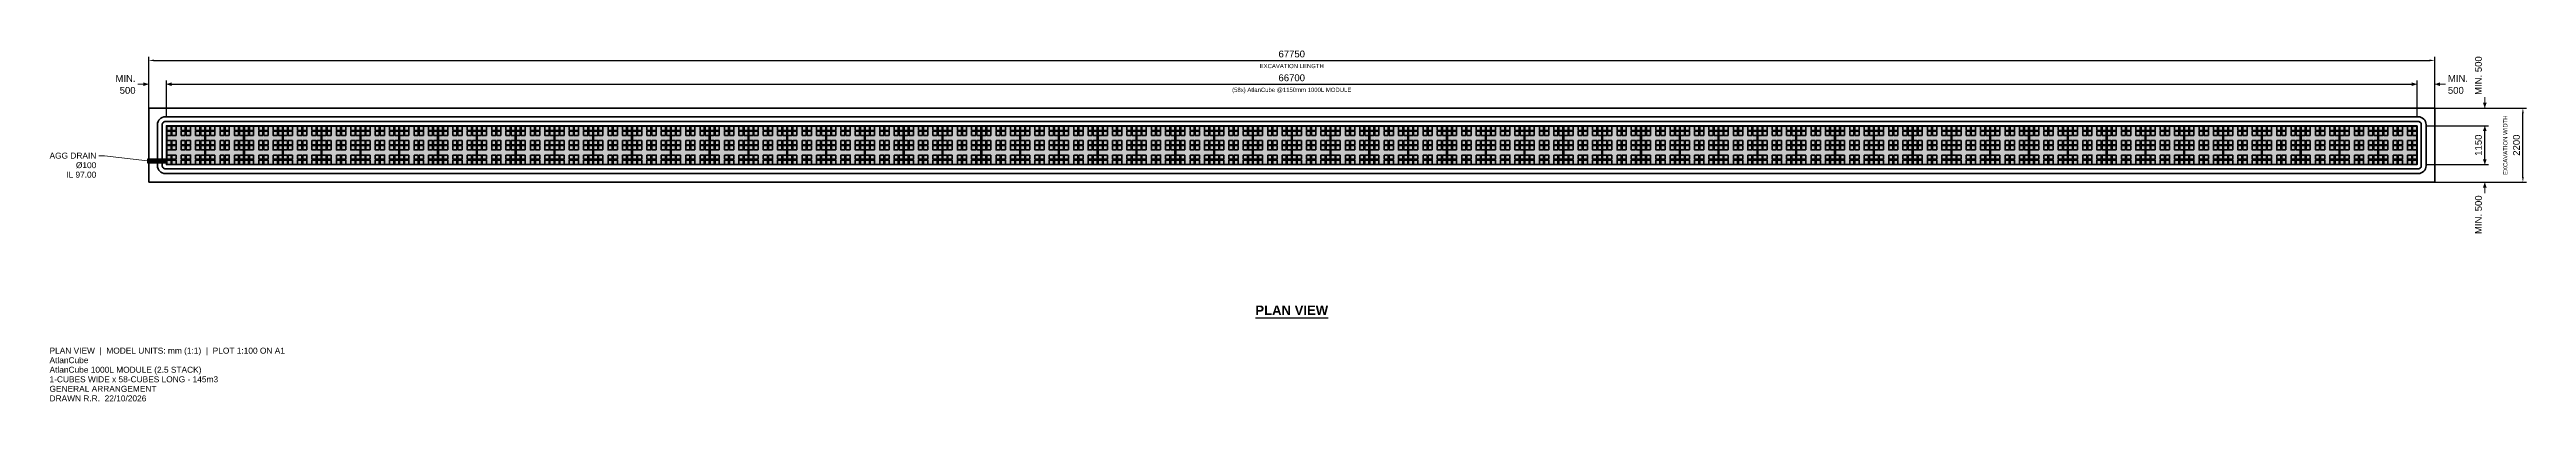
# Model space of a CAD drawing. Header units: millimetres. Extents: x -3463 to 69941, y -7018 to 3408.
import ezdxf
from ezdxf.enums import TextEntityAlignment as Align

# ---------------------------------------------------------------- set-up
doc = ezdxf.new("R2010")
doc.units = ezdxf.units.MM
for name, color, linetype in [('ANNOTATIONS', 7, 'Continuous'), ('DIMENSIONS', 7, 'Continuous'), ('EXCAVATION', 1, 'Continuous'), ('LEADERS', 7, 'Continuous'), ('MODULE_ART', 7, 'Continuous'), ('PIPES', 7, 'Continuous'), ('TANK', 7, 'Continuous'), ('TITLE', 7, 'Continuous')]:
    doc.layers.add(name, color=color, linetype=linetype)
doc.styles.add('ARIAL', font='arial.ttf')
doc.styles.add('ARIAL_BOLD', font='arialbd.ttf')
doc.dimstyles.get("Standard").update_dxf_attribs({"dimtxt": 2.5, "dimasz": 2.5, "dimexe": 1.25, "dimexo": 0.625, "dimtad": 1, "dimcen": 2.5, "dimazin": 3, "dimtfac": 1, "dimtmove": 0, "dimatfit": 3})

# ---------------------------------------------------------------- blocks, each defined once
blk = doc.blocks.new('atlancube_plan')
at = {"lineweight": -2}
for points in [[(1150, 1150), (0, 1150), (0, 0), (1150, 0)], [(11.4425, 5.727), (1138.5575, 5.727), (1138.5575, 1138.5575), (11.4425, 1138.5575)]]:
    blk.add_lwpolyline(points, close=True, dxfattribs=at)
for points in [[(1018.4055, 583.579), (1018.4055, 709.4465), (1138.5575, 709.4465), (1138.5575, 863.926), (1018.4055, 863.926), (1018.4055, 989.805), (1138.5575, 989.805), (1138.5575, 1012.69), (1018.4055, 1012.69), (1018.4055, 1138.5575), (989.805, 1138.5575), (989.805, 1012.69), (863.926, 1012.69), (863.926, 1138.5575), (715.1735, 1138.5575), (715.1735, 1012.69), (589.306, 1012.69), (589.306, 1138.5575), (560.694, 1138.5575), (560.694, 1012.69), (440.542, 1012.69), (440.542, 1138.5575), (286.074, 1138.5575), (286.074, 1012.69), (160.195, 1012.69), (160.195, 1138.5575), (137.31, 1138.5575), (137.31, 1012.69), (11.4425, 1012.69), (11.4425, 989.805), (137.31, 989.805), (137.31, 863.926), (11.4425, 863.926), (11.4425, 709.4465), (137.31, 709.4465), (137.31, 583.579), (11.4425, 583.579), (11.4425, 560.694), (137.31, 560.694)], [(286.074, 863.926), (160.195, 863.926), (160.195, 989.805)], [(160.195, 989.805), (286.074, 989.805), (286.074, 863.926)], [(440.542, 989.805), (560.694, 989.805), (560.694, 863.926)], [(560.694, 863.926), (440.542, 863.926), (440.542, 989.805)], [(589.306, 989.805), (715.1735, 989.805), (715.1735, 863.926)], [(715.1735, 863.926), (589.306, 863.926), (589.306, 989.805)], [(863.926, 989.805), (989.805, 989.805), (989.805, 863.926)], [(989.805, 863.926), (863.926, 863.926), (863.926, 989.805)], [(137.31, 560.694), (137.31, 434.8265), (11.4425, 434.8265), (11.4425, 280.347), (137.31, 280.347), (137.31, 160.195), (11.4425, 160.195), (11.4425, 131.5945), (137.31, 131.5945), (137.31, 5.727), (160.195, 5.727), (160.195, 131.5945), (286.074, 131.5945), (286.074, 5.727), (440.542, 5.727), (440.542, 131.5945), (560.694, 131.5945), (560.694, 5.727), (589.306, 5.727), (589.306, 131.5945), (715.1735, 131.5945), (715.1735, 5.727), (863.926, 5.727), (863.926, 131.5945), (989.805, 131.5945), (989.805, 5.727), (1018.4055, 5.727), (1018.4055, 131.5945), (1138.5575, 131.5945), (1138.5575, 160.195), (1018.4055, 160.195), (1018.4055, 280.347), (1138.5575, 280.347), (1138.5575, 434.8265), (1018.4055, 434.8265), (1018.4055, 560.694), (1138.5575, 560.694), (1138.5575, 583.579), (1018.4055, 583.579)], [(160.195, 583.579), (160.195, 709.4465), (286.074, 709.4465)], [(286.074, 709.4465), (286.074, 583.579), (160.195, 583.579)], [(160.195, 560.694), (286.074, 560.694), (286.074, 434.8265)], [(286.074, 434.8265), (160.195, 434.8265), (160.195, 560.694)], [(160.195, 160.195), (160.195, 280.347), (286.074, 280.347)], [(286.074, 280.347), (286.074, 160.195), (160.195, 160.195)], [(560.694, 583.579), (440.542, 583.579), (440.542, 709.4465)], [(440.542, 709.4465), (560.694, 709.4465), (560.694, 583.579)], [(560.694, 434.8265), (440.542, 434.8265), (440.542, 560.694)], [(440.542, 560.694), (560.694, 560.694), (560.694, 434.8265)], [(440.542, 280.347), (560.694, 280.347), (560.694, 160.195)], [(560.694, 160.195), (440.542, 160.195), (440.542, 280.347)], [(715.1735, 583.579), (589.306, 583.579), (589.306, 709.4465)], [(589.306, 709.4465), (715.1735, 709.4465), (715.1735, 583.579)], [(589.306, 560.694), (715.1735, 560.694), (715.1735, 434.8265)], [(715.1735, 434.8265), (589.306, 434.8265), (589.306, 560.694)], [(715.1735, 160.195), (589.306, 160.195), (589.306, 280.347)], [(589.306, 280.347), (715.1735, 280.347), (715.1735, 160.195)], [(863.926, 709.4465), (989.805, 709.4465), (989.805, 583.579)], [(989.805, 583.579), (863.926, 583.579), (863.926, 709.4465)], [(863.926, 560.694), (989.805, 560.694), (989.805, 434.8265)], [(989.805, 434.8265), (863.926, 434.8265), (863.926, 560.694)], [(863.926, 280.347), (989.805, 280.347), (989.805, 160.195)], [(989.805, 160.195), (863.926, 160.195), (863.926, 280.347)]]:
    blk.add_lwpolyline(points, dxfattribs=at)

msp = doc.modelspace()

# ---------------------------------------------------------------- linework, layer by layer
at = {"layer": 'ANNOTATIONS', "lineweight": 30}
msp.add_line((32272, -4543.1), (34428, -4543.1), dxfattribs=at)
at = {"layer": 'DIMENSIONS', "lineweight": 18}
for p, q in [((-842.5, 2380.6), (-525, 2380.6)), ((-525, 1675), (-525, 2486.4)), ((0, 1675), (0, 2486.4)), ((0, 2380.6), (317.5, 2380.6)), ((66382.5, 2380.6), (66700, 2380.6)), ((66700, 1675), (66700, 2486.4)), ((67225, 1675), (67225, 2486.4)), ((67225, 2380.6), (67542.5, 2380.6)), ((67225, 1675), (68812.5, 1675)), ((68706.7, 1675), (68706.7, 1992.5)), ((67225, 1150), (68812.5, 1150)), ((68706.7, 832.5), (68706.7, 1150)), ((67225, 0), (68812.5, 0)), ((68706.7, 0), (68706.7, 317.5)), ((67225, -525), (68812.5, -525)), ((68706.7, -842.5), (68706.7, -525))]:
    msp.add_line(p, q, dxfattribs=at)
at = {"layer": 'DIMENSIONS'}
for points in [[(-525, 2380.6), (-683.8, 2436.1), (-683.8, 2325)], [(0, 2380.6), (158.7, 2325), (158.7, 2436.1)], [(66700, 2380.6), (66541.2, 2436.1), (66541.2, 2325)], [(67225, 2380.6), (67383.8, 2325), (67383.8, 2436.1)], [(68706.7, 1675), (68762.2, 1833.8), (68651.1, 1833.8)], [(68706.7, 1150), (68651.1, 991.2), (68762.2, 991.2)], [(68706.7, 0), (68762.2, 158.7), (68651.1, 158.7)], [(68706.7, -525), (68651.1, -683.8), (68762.2, -683.8)]]:
    msp.add_solid(points, dxfattribs=at)
at = {"layer": 'EXCAVATION', "lineweight": 40, "true_color": 0x800000}
msp.add_lwpolyline([(-525, -525), (67225, -525), (67225, 1675), (-525, 1675)], close=True, dxfattribs=at)
at = {"layer": 'LEADERS', "lineweight": 18}
for p, q in [((-2006.7, 261.1), (-1830.3, 261.1)), ((-1830.3, 261.1), (-564.4, 105.8))]:
    msp.add_line(p, q, dxfattribs=at)
at = {"layer": 'MODULE_ART', "true_color": 0x999999}
msp.add_solid([(0, 0), (66700, 0), (0, 1150), (66700, 1150)], dxfattribs=at)
at = {"layer": 'PIPES', "lineweight": 30}
msp.add_lwpolyline([(-564.4, 52.9), (0, 52.9), (0, 158.7), (-564.4, 158.7)], close=True, dxfattribs=at)
at = {"layer": 'PIPES', "true_color": 0xbfbfbf}
msp.add_solid([(-564.4, 52.9), (0, 52.9), (-564.4, 158.7), (0, 158.7)], dxfattribs=at)
at = {"layer": 'TANK', "lineweight": 80}
for points in [[(66735.3, -264.6), (66780, -260.2), (66823, -247.1), (66862.7, -225.9), (66897.4, -197.4), (66925.9, -162.7), (66947.1, -123), (66960.2, -80), (66964.6, -35.3), (66964.6, 1185.3), (66960.2, 1230), (66947.1, 1273), (66925.9, 1312.7), (66897.4, 1347.4), (66862.7, 1375.9), (66823, 1397.1), (66780, 1410.2), (66735.3, 1414.6), (-35.3, 1414.6), (-80, 1410.2), (-123, 1397.1), (-162.7, 1375.9), (-197.4, 1347.4), (-225.9, 1312.7), (-247.1, 1273), (-260.2, 1230), (-264.6, 1185.3), (-264.6, -35.3), (-260.2, -80), (-247.1, -123), (-225.9, -162.7), (-197.4, -197.4), (-162.7, -225.9), (-123, -247.1), (-80, -260.2), (-35.3, -264.6)], [(66735.3, -123.5), (66752.5, -121.8), (66769, -116.8), (66784.3, -108.6), (66797.6, -97.6), (66808.6, -84.3), (66816.8, -69), (66821.8, -52.5), (66823.5, -35.3), (66823.5, 1185.3), (66821.8, 1202.5), (66816.8, 1219), (66808.6, 1234.3), (66797.6, 1247.6), (66784.3, 1258.6), (66769, 1266.8), (66752.5, 1271.8), (66735.3, 1273.5), (-35.3, 1273.5), (-52.5, 1271.8), (-69, 1266.8), (-84.3, 1258.6), (-97.6, 1247.6), (-108.6, 1234.3), (-116.8, 1219), (-121.8, 1202.5), (-123.5, 1185.3), (-123.5, -35.3), (-121.8, -52.5), (-116.8, -69), (-108.6, -84.3), (-97.6, -97.6), (-84.3, -108.6), (-69, -116.8), (-52.5, -121.8), (-35.3, -123.5)]]:
    msp.add_lwpolyline(points, close=True, dxfattribs=at)

# ---------------------------------------------------------------- block references
at = {"layer": 'MODULE_ART', "lineweight": 50}
for p in [(0, 0), (1150, 0), (2300, 0), (3450, 0), (4600, 0), (5750, 0), (6900, 0), (8050, 0), (9200, 0), (10350, 0), (11500, 0), (12650, 0), (13800, 0), (14950, 0), (16100, 0), (17250, 0), (18400, 0), (19550, 0), (20700, 0), (21850, 0), (23000, 0), (24150, 0), (25300, 0), (26450, 0), (27600, 0), (28750, 0), (29900, 0), (31050, 0), (32200, 0), (33350, 0), (34500, 0), (35650, 0), (36800, 0), (37950, 0), (39100, 0), (40250, 0), (41400, 0), (42550, 0), (43700, 0), (44850, 0), (46000, 0), (47150, 0), (48300, 0), (49450, 0), (50600, 0), (51750, 0), (52900, 0), (54050, 0), (55200, 0), (56350, 0), (57500, 0), (58650, 0), (59800, 0), (60950, 0), (62100, 0), (63250, 0), (64400, 0), (65550, 0)]:
    msp.add_blockref('atlancube_plan', p, dxfattribs=at)

# ---------------------------------------------------------------- texts
at = {"layer": 'ANNOTATIONS', "style": 'ARIAL'}
for s, p in [('AGG DRAIN', (-2077.2, 176.4)), ('Ø100', (-2077.2, -105.8)), ('IL 97.00', (-2077.2, -388.1))]:
    msp.add_text(s, height=176.81, dxfattribs=at).set_placement(p, align=Align.RIGHT)
at = {"layer": 'ANNOTATIONS', "style": 'ARIAL_BOLD'}
msp.add_text('PLAN VIEW', height=277.85, dxfattribs=at).set_placement((33350, -4454.9), align=Align.CENTER)
at = {"layer": 'DIMENSIONS', "style": 'ARIAL'}
for s, p in [('EXCAVATION LENGTH', (33350, 2856.8)), ('(58x) AtlanCube @1150mm 1000L MODULE', (33350, 2151.2))]:
    msp.add_text(s, height=126.294, dxfattribs=at).set_placement(p, align=Align.CENTER)
msp.add_text('MIN. 500', height=202.07, rotation=90, dxfattribs=at).set_placement((68618.5, 2063.1))
for s, p in [('MIN.', (-913.1, 2451.1)), ('500', (-913.1, 2098.3))]:
    msp.add_text(s, height=202.07, dxfattribs=at).set_placement(p, align=Align.RIGHT)
for s, p in [('500', (67613.1, 2098.3)), ('MIN.', (67613.1, 2451.1))]:
    msp.add_text(s, height=202.07, dxfattribs=at).set_placement(p)
msp.add_text('EXCAVATION WIDTH', height=126.294, rotation=90, dxfattribs=at).set_placement((69376.9, 575), align=Align.CENTER)
msp.add_text('MIN. 500', height=202.07, rotation=90, dxfattribs=at).set_placement((68618.5, -913.1), align=Align.RIGHT)
at = {"layer": 'TITLE', "style": 'ARIAL'}
for s, height, p in [('AtlanCube', 176.81, (-3463.1, -5884.4)), ('PLAN VIEW  |  MODEL UNITS: mm (1:1)  |  PLOT 1:100 ON A1', 176.812, (-3463.1, -5601.5)), ('AtlanCube 1000L MODULE (2.5 STACK)', 176.812, (-3463.1, -6167.3)), ('GENERAL ARRANGEMENT', 176.812, (-3463.1, -6733.1)), ('1-CUBES WIDE x 58-CUBES LONG - 145m3', 176.812, (-3463.1, -6450.2)), ('DRAWN R.R.  22/10/2026', 176.812, (-3463.1, -7016))]:
    msp.add_text(s, height=height, dxfattribs=at).set_placement(p)

# ---------------------------------------------------------------- dimensions: what is measured, and where the dimension line sits
at = {"layer": 'DIMENSIONS'}
for base, p1, p2 in [((-525, 3086.1), (-525, 1675), (67225, 1675)), ((0, 2380.6), (0, 1414.6), (66700, 1414.6))]:
    msp.add_linear_dim(base=base, p1=p1, p2=p2, dimstyle='Standard', override={"dimtxt": 202.071111, "dimasz": 158.75, "dimexe": 105.833333, "dimexo": 0, "dimgap": 88.194444, "dimtad": 1, "dimtih": 0, "dimtoh": 0, "dimdec": 0, "dimtxsty": 'ARIAL', "dimclrd": 7, "dimclre": 7, "dimclrt": 7}, dxfattribs=at).render()
for base, p1, p2 in [((69835.6, -525), (67225, -525), (67225, 1675)), ((68706.7, 0), (66964.6, 0), (66964.6, 1150))]:
    msp.add_linear_dim(base=base, p1=p1, p2=p2, angle=90, dimstyle='Standard', override={"dimtxt": 202.071111, "dimasz": 158.75, "dimexe": 105.833333, "dimexo": 0, "dimgap": 88.194444, "dimtad": 1, "dimtih": 0, "dimtoh": 0, "dimdec": 0, "dimtxsty": 'ARIAL', "dimclrd": 7, "dimclre": 7, "dimclrt": 7}, dxfattribs=at).render()

doc.saveas('drawing.dxf')
